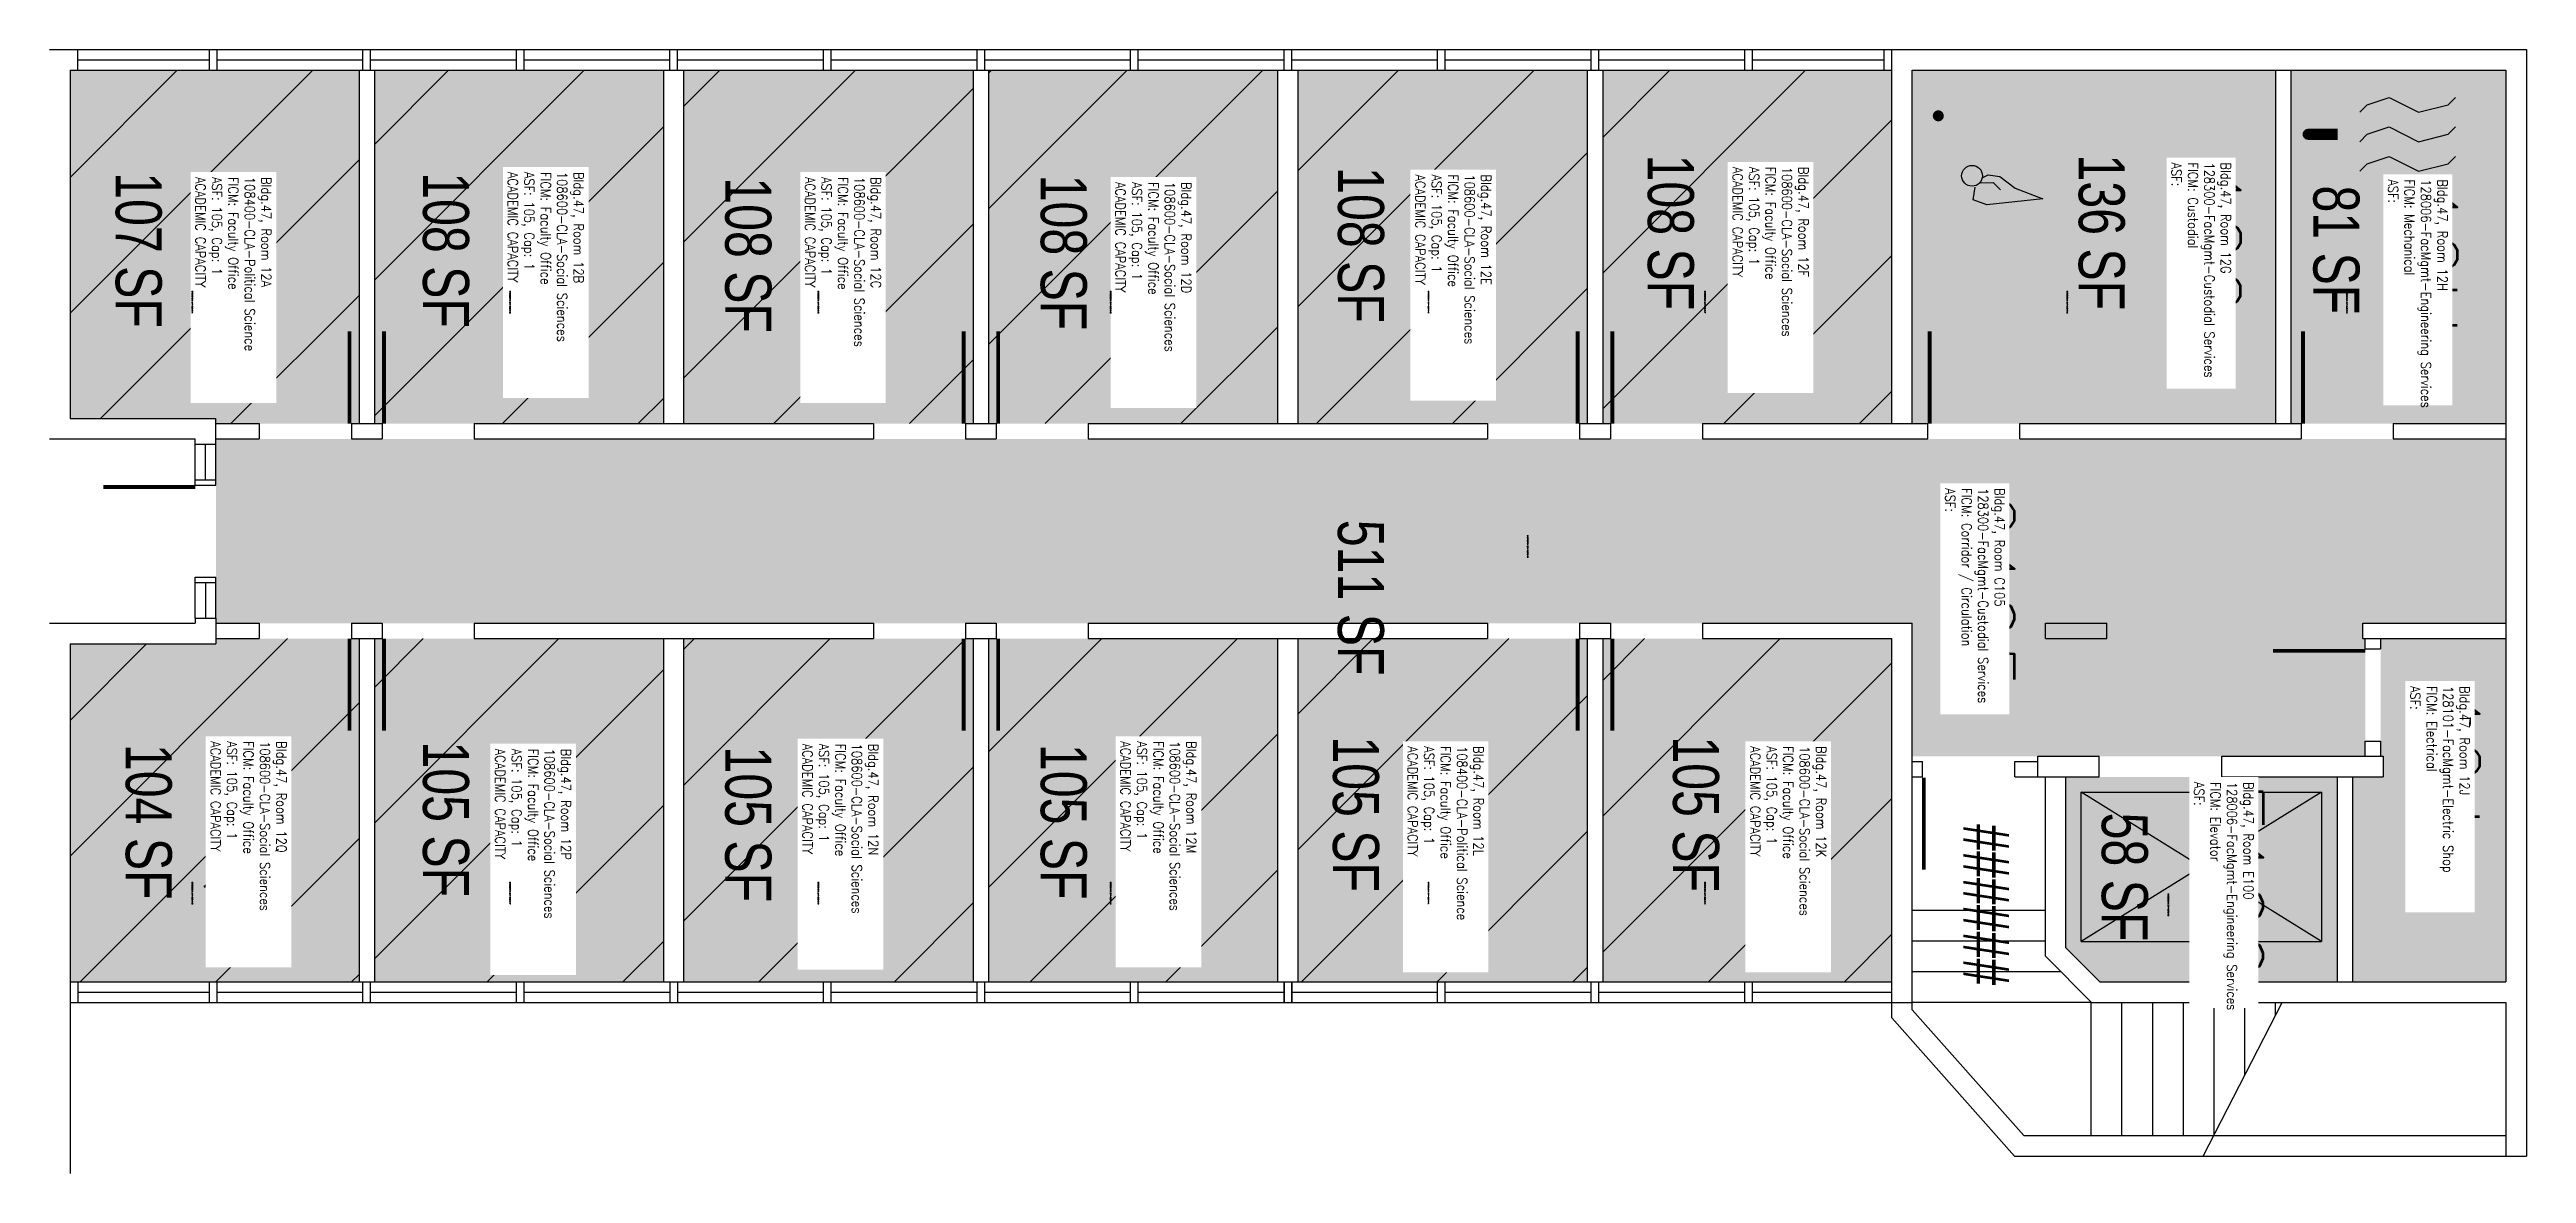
# Model space of a CAD drawing. Header units: inches. Extents: x -4 to 1564, y 0 to 1512.
# Drawn here: x 596 to 1564, y 109 to 548 of the extents above; entities that cross this region are included whole.
import ezdxf
from ezdxf.enums import TextEntityAlignment as Align

# ---------------------------------------------------------------- set-up
doc = ezdxf.new("R2010")
doc.units = ezdxf.units.IN
doc.header["$LTSCALE"] = 0.25
doc.header["$MEASUREMENT"] = 0
doc.layers.get('0').update_dxf_attribs({"linetype": 'CONTINUOUS'})
for name, color, linetype in [('A-DOOR', 2, 'CONTINUOUS'), ('A-FLOR', 3, 'CONTINUOUS'), ('A-GLAZ', 1, 'CONTINUOUS'), ('A-GLAZ-SILL', 2, 'CONTINUOUS'), ('A-IDEN-CNUM', 7, 'CONTINUOUS'), ('A-IDEN-ICON', 4, 'CONTINUOUS'), ('A-IDEN-RNUM', 7, 'CONTINUOUS'), ('A-IDEN-SNUM', 4, 'CONTINUOUS'), ('A-IDEN-VNUM', 4, 'CONTINUOUS'), ('A-WALL', 5, 'CONTINUOUS'), ('AREA-TEXT', 3, 'CONTINUOUS'), ('Rooms-Capacity', 4, 'CONTINUOUS'), ('Rooms-Category-Color', 7, 'CONTINUOUS'), ('Rooms-College-Color', 7, 'CONTINUOUS'), ('Rooms-Department-Color', 7, 'CONTINUOUS'), ('Rooms-Division-Color', 7, 'CONTINUOUS'), ('Rooms-Information', 7, 'CONTINUOUS')]:
    doc.layers.add(name, color=color, linetype=linetype)
doc.styles.add('AREA', font='arial.ttf', dxfattribs={"width": 0.75, "height": 18})
doc.styles.add('ROOMSNUMBER', font='txt.shx', dxfattribs={"height": 0.03})
doc.styles.add('ROOMVNUMBER', font='simplex.shx', dxfattribs={"width": 0.85})

msp = doc.modelspace()

# ---------------------------------------------------------------- texts
at = {"layer": 'A-IDEN-CNUM', "style": 'ROOMSNUMBER'}
for s, p in [('CAD #047-0_0012-0A', (651.65, 450.59)), ('CAD #047-0_0012-0B', (775.84, 450.59)), ('CAD #047-0_0012-0C', (896.3, 450.59)), ('CAD #047-0_0012-0D', (1010.55, 450.59)), ('CAD #047-0_0012-0E', (1134.74, 450.59)), ('CAD #047-0_0012-0F', (1242.78, 450.59)), ('CAD #047-0_0012-0G', (1384.35, 450.59)), ('CAD #047-0_0012-0H', (1493.64, 450.59)), ('CAD #047-0_C105-00', (1173.53, 355.15)), ('CAD #047-0_0012-0J', (1541.83, 283.91)), ('CAD #047-0_0012-0Q', (651.65, 219.74)), ('CAD #047-0_0012-0P', (775.84, 219.74)), ('CAD #047-0_0012-0N', (896.3, 219.74)), ('CAD #047-0_0012-0M', (1010.55, 219.74)), ('CAD #047-0_0012-0L', (1134.74, 219.74)), ('CAD #047-0_0012-0K', (1242.78, 219.74)), ('CAD #047-0_E100-00', (1423.89, 215.16, 0))]:
    msp.add_text(s, height=0.36, rotation=270, dxfattribs=at).set_placement(p)
at = {"layer": 'A-IDEN-RNUM', "style": 'ROOMSNUMBER'}
for s, p in [('0012-A0', (651.65, 453.59)), ('0012-B0', (775.84, 453.59)), ('0012-C0', (896.3, 453.59)), ('0012-D0', (1010.55, 453.59)), ('0012-E0', (1134.74, 453.59)), ('0012-F0', (1242.78, 453.59)), ('0012-G0', (1384.35, 453.59)), ('0012-H0', (1493.64, 453.59)), ('C105-00', (1173.53, 358.15)), ('0012-J0', (1541.83, 286.91)), ('0012-Q0', (651.65, 222.74)), ('0012-P0', (775.84, 222.74)), ('0012-N0', (896.3, 222.74)), ('0012-M0', (1010.55, 222.74)), ('0012-L0', (1134.74, 222.74)), ('0012-K0', (1242.78, 222.74)), ('E100-00', (1423.89, 218.16, 0))]:
    msp.add_text(s, height=0.36, rotation=270, dxfattribs=at).set_placement(p)
at = {"layer": 'A-IDEN-SNUM', "style": 'ROOMSNUMBER'}
for s, p in [('04700012A0', (651.65, 453.59)), ('04700012B0', (775.84, 453.59)), ('04700012C0', (896.3, 453.59)), ('04700012D0', (1010.55, 453.59)), ('04700012E0', (1134.74, 453.59)), ('04700012F0', (1242.78, 453.59)), ('04700012G0', (1384.35, 453.59)), ('04700012H0', (1493.64, 453.59)), ('0470C10500', (1173.53, 358.15)), ('04700012J0', (1541.83, 286.91)), ('04700012Q0', (651.65, 222.74)), ('04700012P0', (775.84, 222.74)), ('04700012N0', (896.3, 222.74)), ('04700012M0', (1010.55, 222.74)), ('04700012L0', (1134.74, 222.74)), ('04700012K0', (1242.78, 222.74)), ('0470E10000', (1423.89, 218.16, 0))]:
    msp.add_text(s, height=0.36, rotation=270, dxfattribs=at).set_placement(p)
at = {"layer": 'A-IDEN-VNUM', "style": 'ROOMVNUMBER', "width": 0.85}
for s, p in [('12B', (775.16, 500.08)), ('12F', (1253.81, 502.06)), ('12G', (1425.31, 503.79)), ('12A', (653.1, 498.11)), ('12C', (891.32, 498.11)), ('12D', (1012.64, 496.16)), ('12E', (1129.78, 499.11)), ('12H', (1509.97, 497.2)), ('C105', (1336.89, 376.58)), ('12J', (1518.62, 299.27)), ('12Q', (659.01, 277.73)), ('12M', (1014.61, 277.75)), ('12P', (770.24, 274.78)), ('12N', (890.33, 276.75)), ('12L', (1126.83, 275.79)), ('12K', (1260.7, 275.79)), ('E100', (1434.14, 261.82))]:
    msp.add_text(s, height=27, rotation=270, dxfattribs=at).set_placement(p)
at = {"layer": 'AREA-TEXT', "style": 'AREA', "width": 0.75}
for s, p in [('108 SF', (1229.62, 476.49)), ('136 SF', (1398.02, 476.51)), ('107 SF', (630.88, 469.58)), ('108 SF', (750.97, 469.58)), ('108 SF', (869.1, 467.61)), ('108 SF', (992.39, 468.62)), ('108 SF', (1108.55, 471.57)), ('81 SF', (1489.72, 469.65)), ('511 SF', (1108.5, 333.8)), ('104 SF', (634.82, 246.25)), ('105 SF', (750.97, 247.23)), ('105 SF', (869.1, 245.27)), ('105 SF', (992.39, 246.27)), ('105 SF', (1106.58, 249.22)), ('105 SF', (1239.47, 249.22)), ('52 SF', (1531.29, 240.36)), ('######', (1352.89, 213.86)), ('58 SF', (1407.03, 224.68))]:
    msp.add_text(s, height=18, rotation=270, dxfattribs=at).set_placement(p, align=Align.MIDDLE_CENTER)

# ---------------------------------------------------------------- blocks, each defined once
blk = doc.blocks.new('Cpelect')
at = {"color": 0, "linetype": 'ByBlock'}
blk.add_lwpolyline([(0.0623, 0.0629, 0, 0.03, 0), (0.0105, -0.0168, 0.03, 0.03, 0), (-0.0105, 0.0068, 0.03, 0, 0), (-0.0623, -0.0729, 0.03, 0, 0)], format="xyseb", dxfattribs=at)
blk = doc.blocks.new('Cpcust')
at = {"color": 0, "linetype": 'ByBlock'}
for p, q in [((0.0297, -0.0341), (0.0376, -0.0302)), ((0.0376, -0.0302), (0.0533, -0.0324)), ((0.0533, -0.0324), (0.0745, -0.0479)), ((0.0171, -0.0639), (0.02, -0.0466)), ((0.0358, -0.0705), (0.0171, -0.0639)), ((0.0262, -0.0408), (0.0446, -0.0406)), ((0.1117, -0.0625), (0.0358, -0.0705)), ((0.0446, -0.0406), (0.0543, -0.0505)), ((0.0745, -0.0479), (0.1117, -0.0625))]:
    blk.add_line(p, q, dxfattribs=at)
at = {"color": 0, "linetype": 'ByBlock', "const_width": 0.0075}
blk.add_lwpolyline([(-0.0332, 0.0481, 1), (-0.0268, 0.0519, 1)], format="xyb", close=True, dxfattribs=at)
at = {"color": 0, "linetype": 'ByBlock', "const_width": 0.015}
blk.add_lwpolyline([(-0.03, 0.05), (0.01, -0.0193)], dxfattribs=at)
at = {"color": 0, "linetype": 'ByBlock'}
blk.add_circle((0.0158, -0.0313), 0.0141, dxfattribs=at)
blk = doc.blocks.new('Cpmech')
at = {"color": 0, "linetype": 'ByBlock'}
for p, q in [((0.005, 0.025), (0.015, 0.035)), ((0.015, 0.035), (0.045, 0.045)), ((0.045, 0.045), (0.085, 0.025)), ((0.085, 0.025), (0.125, 0.035)), ((0.125, 0.035), (0.135, 0.045)), ((0.015, -0.005), (0.045, 0.005)), ((0.045, 0.005), (0.085, -0.015)), ((0.125, -0.005), (0.135, 0.005)), ((0.005, -0.015), (0.015, -0.005)), ((0.085, -0.015), (0.125, -0.005)), ((0.005, -0.055), (0.015, -0.045)), ((0.015, -0.045), (0.045, -0.035)), ((0.045, -0.035), (0.085, -0.055)), ((0.085, -0.055), (0.125, -0.045)), ((0.125, -0.045), (0.135, -0.035))]:
    blk.add_line(p, q, dxfattribs=at)
for points in [[(-0.025, -0.005, 0, 0.02, 0), (-0.025, 0.035, 0.02, 0.02, 0), (-0.025, 0.055, 0.02, 0, 0), (-0.025, 0.065, 0, 0, 0)], [(-0.025, -0.005, 0, 0.02, 0), (-0.025, -0.045, 0.02, 0.02, 0), (-0.025, -0.065, 0.02, 0, 0), (-0.025, -0.075, 0, 0, 0)]]:
    blk.add_lwpolyline(points, format="xyseb", dxfattribs=at)
at = {"color": 0, "linetype": 'ByBlock', "const_width": 0.015}
blk.add_lwpolyline([(-0.025, -0.005), (-0.065, -0.005)], dxfattribs=at)
at = {"color": 0, "linetype": 'ByBlock', "const_width": 0.0075}
blk.add_lwpolyline([(-0.0682, -0.0069, 1), (-0.0618, -0.0031, 1)], format="xyb", close=True, dxfattribs=at)

# ---------------------------------------------------------------- hatches: boundary and pattern name
at = {"layer": 'Rooms-Capacity'}
h = msp.add_hatch(dxfattribs=at)
h.set_pattern_fill('ANSI31', color=256, scale=300, style=0)
h.paths.add_polyline_path([(716.99, 539.82), (661.49, 539.82), (658.49, 539.82), (607.03, 539.82), (604.04, 539.82), (604.04, 403.82), (661.04, 403.82), (661.04, 401.78), (713.99, 401.78), (716.99, 401.78)])
h = msp.add_hatch(dxfattribs=at)
h.set_pattern_fill('ANSI31', color=256, scale=300, style=0)
h.paths.add_polyline_path([(836.04, 539.82), (836.03, 539.82), (781.49, 539.82), (778.49, 539.82), (722.99, 539.82), (722.99, 401.78), (725.99, 401.78), (836.04, 401.78)])
h = msp.add_hatch(dxfattribs=at)
h.set_pattern_fill('ANSI31', color=256, scale=300, style=0)
h.paths.add_polyline_path([(956.99, 539.82), (901.49, 539.82), (898.49, 539.82), (843.96, 539.82), (843.96, 401.78), (953.99, 401.78), (956.99, 401.78)])
h = msp.add_hatch(dxfattribs=at)
h.set_pattern_fill('ANSI31', color=256, scale=300, style=0)
h.paths.add_polyline_path([(1076.04, 539.82), (1021.49, 539.82), (1018.49, 539.82), (962.99, 539.82), (962.99, 401.78), (965.99, 401.78), (1076.04, 401.78)])
h = msp.add_hatch(dxfattribs=at)
h.set_pattern_fill('ANSI31', color=256, scale=300, style=0)
h.paths.add_polyline_path([(1083.96, 401.78), (1193.99, 401.78), (1196.99, 401.78), (1196.99, 539.82), (1141.49, 539.82), (1138.49, 539.82), (1083.96, 539.82)])
h = msp.add_hatch(dxfattribs=at)
h.set_pattern_fill('ANSI31', color=256, scale=300, style=0)
h.paths.add_polyline_path([(1202.99, 401.78), (1205.99, 401.78), (1316, 401.78), (1316, 539.82), (1313, 539.82), (1261.49, 539.82), (1258.49, 539.82), (1202.99, 539.82)])
h = msp.add_hatch(dxfattribs=at)
h.set_pattern_fill('ANSI31', color=256, scale=300, style=0)
h.paths.add_polyline_path([(716.99, 317.78), (713.99, 317.78), (661.04, 317.78), (661.04, 315.74), (604.04, 315.74), (604.04, 183.74), (607.04, 183.74), (658.5, 183.74), (661.5, 183.74), (716.99, 183.74)])
h = msp.add_hatch(dxfattribs=at)
h.set_pattern_fill('ANSI31', color=256, scale=300, style=0)
h.paths.add_polyline_path([(836.04, 317.78), (725.99, 317.78), (722.99, 317.78), (722.99, 183.74), (778.5, 183.74), (781.5, 183.74), (836.04, 183.74)])
h = msp.add_hatch(dxfattribs=at)
h.set_pattern_fill('ANSI31', color=256, scale=300, style=0)
h.paths.add_polyline_path([(956.99, 317.78), (953.99, 317.78), (843.96, 317.78), (843.96, 183.74), (898.5, 183.74), (901.5, 183.74), (956.99, 183.74)])
h = msp.add_hatch(dxfattribs=at)
h.set_pattern_fill('ANSI31', color=256, scale=300, style=0)
h.paths.add_polyline_path([(1076.04, 317.78), (965.99, 317.78), (962.99, 317.78), (962.99, 183.74), (1018.5, 183.74), (1021.5, 183.74), (1076.04, 183.74)])
h = msp.add_hatch(dxfattribs=at)
h.set_pattern_fill('ANSI31', color=256, scale=300, style=0)
h.paths.add_polyline_path([(1196.99, 317.78), (1193.99, 317.78), (1083.96, 317.78), (1083.96, 183.74), (1138.5, 183.74), (1141.5, 183.74), (1196.99, 183.74)])
h = msp.add_hatch(dxfattribs=at)
h.set_pattern_fill('ANSI31', color=256, scale=300, style=0)
h.paths.add_polyline_path([(1202.99, 183.74), (1258.5, 183.74), (1261.5, 183.74), (1316, 183.74), (1316, 317.78), (1205.99, 317.78), (1202.99, 317.78)])
at = {"layer": 'Rooms-Category-Color', "true_color": 0xfa9ba3}
for points in [[(716.99, 539.82), (661.49, 539.82), (658.49, 539.82), (607.03, 539.82), (604.04, 539.82), (604.04, 403.82), (661.04, 403.82), (661.04, 401.78), (713.99, 401.78), (716.99, 401.78)], [(836.04, 539.82), (836.03, 539.82), (781.49, 539.82), (778.49, 539.82), (722.99, 539.82), (722.99, 401.78), (725.99, 401.78), (836.04, 401.78)], [(956.99, 539.82), (901.49, 539.82), (898.49, 539.82), (843.96, 539.82), (843.96, 401.78), (953.99, 401.78), (956.99, 401.78)], [(1076.04, 539.82), (1021.49, 539.82), (1018.49, 539.82), (962.99, 539.82), (962.99, 401.78), (965.99, 401.78), (1076.04, 401.78)], [(1083.96, 401.78), (1193.99, 401.78), (1196.99, 401.78), (1196.99, 539.82), (1141.49, 539.82), (1138.49, 539.82), (1083.96, 539.82)], [(1202.99, 401.78), (1205.99, 401.78), (1316, 401.78), (1316, 539.82), (1313, 539.82), (1261.49, 539.82), (1258.49, 539.82), (1202.99, 539.82)], [(716.99, 317.78), (713.99, 317.78), (661.04, 317.78), (661.04, 315.74), (604.04, 315.74), (604.04, 183.74), (607.04, 183.74), (658.5, 183.74), (661.5, 183.74), (716.99, 183.74)], [(836.04, 317.78), (725.99, 317.78), (722.99, 317.78), (722.99, 183.74), (778.5, 183.74), (781.5, 183.74), (836.04, 183.74)], [(956.99, 317.78), (953.99, 317.78), (843.96, 317.78), (843.96, 183.74), (898.5, 183.74), (901.5, 183.74), (956.99, 183.74)], [(1076.04, 317.78), (965.99, 317.78), (962.99, 317.78), (962.99, 183.74), (1018.5, 183.74), (1021.5, 183.74), (1076.04, 183.74)], [(1196.99, 317.78), (1193.99, 317.78), (1083.96, 317.78), (1083.96, 183.74), (1138.5, 183.74), (1141.5, 183.74), (1196.99, 183.74)], [(1202.99, 183.74), (1258.5, 183.74), (1261.5, 183.74), (1316, 183.74), (1316, 317.78), (1205.99, 317.78), (1202.99, 317.78)]]:
    msp.add_hatch(color=241, dxfattribs=at).paths.add_polyline_path(points)
at = {"layer": 'Rooms-Category-Color', "true_color": 0xadadad}
for points in [[(1465.96, 539.82), (1324, 539.82), (1324, 401.78), (1330, 401.78), (1465.96, 401.78)], [(1555.96, 539.82), (1471.96, 539.82), (1471.96, 401.78), (1475.95, 401.78), (1555.96, 401.78)], [(1330, 395.78), (1205.99, 395.78), (1193.99, 395.78), (965.99, 395.78), (953.99, 395.78), (725.99, 395.78), (713.99, 395.78), (661.04, 395.78), (661.04, 393.78), (661.04, 379.78), (661.04, 377.78), (661.04, 339.78), (661.04, 325.78), (661.04, 323.78), (713.99, 323.78), (725.99, 323.78), (953.99, 323.78), (965.99, 323.78), (1193.99, 323.78), (1205.99, 323.78), (1324, 323.78), (1324, 271.82), (1396.99, 271.82), (1500.99, 271.82), (1500.99, 313.78), (1500.99, 317.78), (1499.99, 317.78), (1499.99, 323.78), (1555.96, 323.78), (1555.96, 395.78), (1475.95, 395.78)], [(1555.96, 317.78), (1506.96, 317.78), (1506.96, 313.78), (1506.96, 271.82), (1507.96, 271.82), (1507.96, 263.78), (1495.96, 263.78), (1495.96, 183.74), (1555.96, 183.74)], [(1396.99, 263.78), (1384.03, 263.78), (1384.03, 197.03), (1397.32, 183.74), (1489.96, 183.74), (1489.96, 263.78)]]:
    msp.add_hatch(color=253, dxfattribs=at).paths.add_polyline_path(points)
at = {"layer": 'Rooms-College-Color', "true_color": 0xb2d6e9}
for points in [[(716.99, 539.82), (661.49, 539.82), (658.49, 539.82), (607.03, 539.82), (604.04, 539.82), (604.04, 403.82), (661.04, 403.82), (661.04, 401.78), (713.99, 401.78), (716.99, 401.78)], [(836.04, 539.82), (836.03, 539.82), (781.49, 539.82), (778.49, 539.82), (722.99, 539.82), (722.99, 401.78), (725.99, 401.78), (836.04, 401.78)], [(956.99, 539.82), (901.49, 539.82), (898.49, 539.82), (843.96, 539.82), (843.96, 401.78), (953.99, 401.78), (956.99, 401.78)], [(1076.04, 539.82), (1021.49, 539.82), (1018.49, 539.82), (962.99, 539.82), (962.99, 401.78), (965.99, 401.78), (1076.04, 401.78)], [(1083.96, 401.78), (1193.99, 401.78), (1196.99, 401.78), (1196.99, 539.82), (1141.49, 539.82), (1138.49, 539.82), (1083.96, 539.82)], [(1202.99, 401.78), (1205.99, 401.78), (1316, 401.78), (1316, 539.82), (1313, 539.82), (1261.49, 539.82), (1258.49, 539.82), (1202.99, 539.82)], [(716.99, 317.78), (713.99, 317.78), (661.04, 317.78), (661.04, 315.74), (604.04, 315.74), (604.04, 183.74), (607.04, 183.74), (658.5, 183.74), (661.5, 183.74), (716.99, 183.74)], [(836.04, 317.78), (725.99, 317.78), (722.99, 317.78), (722.99, 183.74), (778.5, 183.74), (781.5, 183.74), (836.04, 183.74)], [(956.99, 317.78), (953.99, 317.78), (843.96, 317.78), (843.96, 183.74), (898.5, 183.74), (901.5, 183.74), (956.99, 183.74)], [(1076.04, 317.78), (965.99, 317.78), (962.99, 317.78), (962.99, 183.74), (1018.5, 183.74), (1021.5, 183.74), (1076.04, 183.74)], [(1196.99, 317.78), (1193.99, 317.78), (1083.96, 317.78), (1083.96, 183.74), (1138.5, 183.74), (1141.5, 183.74), (1196.99, 183.74)], [(1202.99, 183.74), (1258.5, 183.74), (1261.5, 183.74), (1316, 183.74), (1316, 317.78), (1205.99, 317.78), (1202.99, 317.78)]]:
    msp.add_hatch(color=254, dxfattribs=at).paths.add_polyline_path(points)
at = {"layer": 'Rooms-College-Color', "true_color": 0xadadad}
for points in [[(1465.96, 539.82), (1324, 539.82), (1324, 401.78), (1330, 401.78), (1465.96, 401.78)], [(1555.96, 539.82), (1471.96, 539.82), (1471.96, 401.78), (1475.95, 401.78), (1555.96, 401.78)], [(1330, 395.78), (1205.99, 395.78), (1193.99, 395.78), (965.99, 395.78), (953.99, 395.78), (725.99, 395.78), (713.99, 395.78), (661.04, 395.78), (661.04, 393.78), (661.04, 379.78), (661.04, 377.78), (661.04, 339.78), (661.04, 325.78), (661.04, 323.78), (713.99, 323.78), (725.99, 323.78), (953.99, 323.78), (965.99, 323.78), (1193.99, 323.78), (1205.99, 323.78), (1324, 323.78), (1324, 271.82), (1396.99, 271.82), (1500.99, 271.82), (1500.99, 313.78), (1500.99, 317.78), (1499.99, 317.78), (1499.99, 323.78), (1555.96, 323.78), (1555.96, 395.78), (1475.95, 395.78)], [(1555.96, 317.78), (1506.96, 317.78), (1506.96, 313.78), (1506.96, 271.82), (1507.96, 271.82), (1507.96, 263.78), (1495.96, 263.78), (1495.96, 183.74), (1555.96, 183.74)], [(1396.99, 263.78), (1384.03, 263.78), (1384.03, 197.03), (1397.32, 183.74), (1489.96, 183.74), (1489.96, 263.78)]]:
    msp.add_hatch(color=253, dxfattribs=at).paths.add_polyline_path(points)
at = {"layer": 'Rooms-Department-Color', "true_color": 0xb2d6e9}
for points in [[(716.99, 539.82), (661.49, 539.82), (658.49, 539.82), (607.03, 539.82), (604.04, 539.82), (604.04, 403.82), (661.04, 403.82), (661.04, 401.78), (713.99, 401.78), (716.99, 401.78)], [(836.04, 539.82), (836.03, 539.82), (781.49, 539.82), (778.49, 539.82), (722.99, 539.82), (722.99, 401.78), (725.99, 401.78), (836.04, 401.78)], [(956.99, 539.82), (901.49, 539.82), (898.49, 539.82), (843.96, 539.82), (843.96, 401.78), (953.99, 401.78), (956.99, 401.78)], [(1076.04, 539.82), (1021.49, 539.82), (1018.49, 539.82), (962.99, 539.82), (962.99, 401.78), (965.99, 401.78), (1076.04, 401.78)], [(1083.96, 401.78), (1193.99, 401.78), (1196.99, 401.78), (1196.99, 539.82), (1141.49, 539.82), (1138.49, 539.82), (1083.96, 539.82)], [(1202.99, 401.78), (1205.99, 401.78), (1316, 401.78), (1316, 539.82), (1313, 539.82), (1261.49, 539.82), (1258.49, 539.82), (1202.99, 539.82)], [(716.99, 317.78), (713.99, 317.78), (661.04, 317.78), (661.04, 315.74), (604.04, 315.74), (604.04, 183.74), (607.04, 183.74), (658.5, 183.74), (661.5, 183.74), (716.99, 183.74)], [(836.04, 317.78), (725.99, 317.78), (722.99, 317.78), (722.99, 183.74), (778.5, 183.74), (781.5, 183.74), (836.04, 183.74)], [(956.99, 317.78), (953.99, 317.78), (843.96, 317.78), (843.96, 183.74), (898.5, 183.74), (901.5, 183.74), (956.99, 183.74)], [(1076.04, 317.78), (965.99, 317.78), (962.99, 317.78), (962.99, 183.74), (1018.5, 183.74), (1021.5, 183.74), (1076.04, 183.74)], [(1196.99, 317.78), (1193.99, 317.78), (1083.96, 317.78), (1083.96, 183.74), (1138.5, 183.74), (1141.5, 183.74), (1196.99, 183.74)], [(1202.99, 183.74), (1258.5, 183.74), (1261.5, 183.74), (1316, 183.74), (1316, 317.78), (1205.99, 317.78), (1202.99, 317.78)]]:
    msp.add_hatch(color=254, dxfattribs=at).paths.add_polyline_path(points)
at = {"layer": 'Rooms-Department-Color', "true_color": 0xacacac}
for points in [[(1465.96, 539.82), (1324, 539.82), (1324, 401.78), (1330, 401.78), (1465.96, 401.78)], [(1555.96, 539.82), (1471.96, 539.82), (1471.96, 401.78), (1475.95, 401.78), (1555.96, 401.78)], [(1330, 395.78), (1205.99, 395.78), (1193.99, 395.78), (965.99, 395.78), (953.99, 395.78), (725.99, 395.78), (713.99, 395.78), (661.04, 395.78), (661.04, 393.78), (661.04, 379.78), (661.04, 377.78), (661.04, 339.78), (661.04, 325.78), (661.04, 323.78), (713.99, 323.78), (725.99, 323.78), (953.99, 323.78), (965.99, 323.78), (1193.99, 323.78), (1205.99, 323.78), (1324, 323.78), (1324, 271.82), (1396.99, 271.82), (1500.99, 271.82), (1500.99, 313.78), (1500.99, 317.78), (1499.99, 317.78), (1499.99, 323.78), (1555.96, 323.78), (1555.96, 395.78), (1475.95, 395.78)], [(1555.96, 317.78), (1506.96, 317.78), (1506.96, 313.78), (1506.96, 271.82), (1507.96, 271.82), (1507.96, 263.78), (1495.96, 263.78), (1495.96, 183.74), (1555.96, 183.74)], [(1396.99, 263.78), (1384.03, 263.78), (1384.03, 197.03), (1397.32, 183.74), (1489.96, 183.74), (1489.96, 263.78)]]:
    msp.add_hatch(color=253, dxfattribs=at).paths.add_polyline_path(points)
at = {"layer": 'Rooms-Division-Color', "true_color": 0xb2d6e9}
for points in [[(716.99, 539.82), (661.49, 539.82), (658.49, 539.82), (607.03, 539.82), (604.04, 539.82), (604.04, 403.82), (661.04, 403.82), (661.04, 401.78), (713.99, 401.78), (716.99, 401.78)], [(836.04, 539.82), (836.03, 539.82), (781.49, 539.82), (778.49, 539.82), (722.99, 539.82), (722.99, 401.78), (725.99, 401.78), (836.04, 401.78)], [(956.99, 539.82), (901.49, 539.82), (898.49, 539.82), (843.96, 539.82), (843.96, 401.78), (953.99, 401.78), (956.99, 401.78)], [(1076.04, 539.82), (1021.49, 539.82), (1018.49, 539.82), (962.99, 539.82), (962.99, 401.78), (965.99, 401.78), (1076.04, 401.78)], [(1083.96, 401.78), (1193.99, 401.78), (1196.99, 401.78), (1196.99, 539.82), (1141.49, 539.82), (1138.49, 539.82), (1083.96, 539.82)], [(1202.99, 401.78), (1205.99, 401.78), (1316, 401.78), (1316, 539.82), (1313, 539.82), (1261.49, 539.82), (1258.49, 539.82), (1202.99, 539.82)], [(716.99, 317.78), (713.99, 317.78), (661.04, 317.78), (661.04, 315.74), (604.04, 315.74), (604.04, 183.74), (607.04, 183.74), (658.5, 183.74), (661.5, 183.74), (716.99, 183.74)], [(836.04, 317.78), (725.99, 317.78), (722.99, 317.78), (722.99, 183.74), (778.5, 183.74), (781.5, 183.74), (836.04, 183.74)], [(956.99, 317.78), (953.99, 317.78), (843.96, 317.78), (843.96, 183.74), (898.5, 183.74), (901.5, 183.74), (956.99, 183.74)], [(1076.04, 317.78), (965.99, 317.78), (962.99, 317.78), (962.99, 183.74), (1018.5, 183.74), (1021.5, 183.74), (1076.04, 183.74)], [(1196.99, 317.78), (1193.99, 317.78), (1083.96, 317.78), (1083.96, 183.74), (1138.5, 183.74), (1141.5, 183.74), (1196.99, 183.74)], [(1202.99, 183.74), (1258.5, 183.74), (1261.5, 183.74), (1316, 183.74), (1316, 317.78), (1205.99, 317.78), (1202.99, 317.78)]]:
    msp.add_hatch(color=254, dxfattribs=at).paths.add_polyline_path(points)
at = {"layer": 'Rooms-Division-Color', "true_color": 0xadadad}
for points in [[(1465.96, 539.82), (1324, 539.82), (1324, 401.78), (1330, 401.78), (1465.96, 401.78)], [(1555.96, 539.82), (1471.96, 539.82), (1471.96, 401.78), (1475.95, 401.78), (1555.96, 401.78)], [(1330, 395.78), (1205.99, 395.78), (1193.99, 395.78), (965.99, 395.78), (953.99, 395.78), (725.99, 395.78), (713.99, 395.78), (661.04, 395.78), (661.04, 393.78), (661.04, 379.78), (661.04, 377.78), (661.04, 339.78), (661.04, 325.78), (661.04, 323.78), (713.99, 323.78), (725.99, 323.78), (953.99, 323.78), (965.99, 323.78), (1193.99, 323.78), (1205.99, 323.78), (1324, 323.78), (1324, 271.82), (1396.99, 271.82), (1500.99, 271.82), (1500.99, 313.78), (1500.99, 317.78), (1499.99, 317.78), (1499.99, 323.78), (1555.96, 323.78), (1555.96, 395.78), (1475.95, 395.78)], [(1555.96, 317.78), (1506.96, 317.78), (1506.96, 313.78), (1506.96, 271.82), (1507.96, 271.82), (1507.96, 263.78), (1495.96, 263.78), (1495.96, 183.74), (1555.96, 183.74)], [(1396.99, 263.78), (1384.03, 263.78), (1384.03, 197.03), (1397.32, 183.74), (1489.96, 183.74), (1489.96, 263.78)]]:
    msp.add_hatch(color=253, dxfattribs=at).paths.add_polyline_path(points)

# ---------------------------------------------------------------- linework, layer by layer
at = {"layer": 'A-DOOR'}
for points in [[(713.25, 401.78, 1.5, 1.5, 0), (713.25, 437.78, 0, 0, 0), (714, 437.78, 0, 0, 0.414214), (678, 401.78, 0, 0, 0.414214)], [(726.75, 401.78, 1.5, 1.5, 0), (726.75, 437.78, 0, 0, 0), (726, 437.78, 0, 0, -0.414214), (762, 401.78, 0, 0, -0.414214)], [(953.25, 401.78, 1.5, 1.5, 0), (953.25, 437.78, 0, 0, 0), (954, 437.78, 0, 0, 0.414214), (918, 401.78, 0, 0, 0.414214)], [(966.75, 401.78, 1.5, 1.5, 0), (966.75, 437.78, 0, 0, 0), (966, 437.78, 0, 0, -0.414214), (1002, 401.78, 0, 0, -0.414214)], [(1193.25, 401.78, 1.5, 1.5, 0), (1193.25, 437.78, 0, 0, 0), (1194, 437.78, 0, 0, 0.414214), (1158, 401.78, 0, 0, 0.414214)], [(1206.75, 401.78, 1.5, 1.5, 0), (1206.75, 437.78, 0, 0, 0), (1206, 437.78, 0, 0, -0.414214), (1242, 401.78, 0, 0, -0.414214)], [(1330.75, 401.78, 1.5, 1.5, 0), (1330.75, 437.78, 0, 0, 0), (1330, 437.78, 0, 0, -0.414214), (1366, 401.78, 0, 0, -0.414214)], [(653, 377.03, 1.5, 1.5, 0), (617, 377.03, 0, 0, 0), (617, 377.78, 0, 0, 0.414214), (653, 341.78, 0, 0, 0.414214)], [(713.25, 317.78, 1.5, 1.5, 0), (713.25, 281.78, 0, 0, 0), (714, 281.78, 0, 0, -0.414214), (678, 317.78, 0, 0, -0.414214)], [(726.75, 317.78, 1.5, 1.5, 0), (726.75, 281.78, 0, 0, 0), (726, 281.78, 0, 0, 0.414214), (762, 317.78, 0, 0, 0.414214)], [(953.25, 317.78, 1.5, 1.5, 0), (953.25, 281.78, 0, 0, 0), (954, 281.78, 0, 0, -0.414214), (918, 317.78, 0, 0, -0.414214)], [(966.75, 317.78, 1.5, 1.5, 0), (966.75, 281.78, 0, 0, 0), (966, 281.78, 0, 0, 0.414214), (1002, 317.78, 0, 0, 0.414214)], [(1193.25, 317.78, 1.5, 1.5, 0), (1193.25, 281.78, 0, 0, 0), (1194, 281.78, 0, 0, -0.414214), (1158, 317.78, 0, 0, -0.414214)], [(1206.75, 317.78, 1.5, 1.5, 0), (1206.75, 281.78, 0, 0, 0), (1206, 281.78, 0, 0, 0.414214), (1242, 317.78, 0, 0, 0.414214)], [(1500.99, 313.03, 1.5, 1.5, 0), (1464.99, 313.03, 0, 0, 0), (1464.99, 313.78, 0, 0, 0.414214), (1500.99, 277.78, 0, 0, 0.414214)], [(1328.5, 263.53, 1.5, 1.5, 0), (1328.5, 227.53, 0, 0, 0), (1327.75, 227.53, 0, 0, 0.414214), (1364, 263.78, 0, 0, 0.414214)]]:
    msp.add_lwpolyline(points, format="xyseb", dxfattribs=at)
at = {"layer": 'A-DOOR', "elevation": 0}
msp.add_lwpolyline([(1476.7, 401.78, 1.5, 1.5, 0), (1476.7, 437.78, 0, 0, 0), (1475.95, 437.78, 0, 0, -0.414214), (1511.95, 401.78, 0, 0, -0.414214)], format="xyseb", dxfattribs=at)
at = {"layer": 'A-FLOR'}
for p, q in [((1390.03, 257.78, 0), (1483.96, 257.78, 0)), ((1390.03, 199.52, 0), (1390.03, 257.78)), ((1483.96, 199.52, 0), (1390.03, 257.78)), ((1483.96, 257.78, 0), (1390.03, 199.52, 0)), ((1483.96, 257.78, 0), (1483.96, 199.52, 0)), ((1324, 211.78, 0), (1375.99, 211.78, 0)), ((1324, 199.78, 0), (1375.99, 199.78, 0)), ((1390.03, 199.52, 0), (1483.96, 199.52, 0)), ((1324, 187.78, 0), (1381.91, 187.78, 0)), ((1324, 175.78, 0), (1393.91, 175.78, 0)), ((1393.8, 175.82), (1393.8, 123.67, 0)), ((1405.8, 175.82), (1405.8, 123.67, 0)), ((1417.8, 175.82), (1417.8, 123.67, 0)), ((1429.8, 175.82), (1429.8, 123.67, 0)), ((1437.66, 115.63, 0), (1468.47, 175.63, 0)), ((1441.8, 175.82), (1441.8, 123.67, 0)), ((1453.8, 175.82), (1453.8, 147.06, 0)), ((1465.8, 175.82), (1465.8, 170.42))]:
    msp.add_line(p, q, dxfattribs=at)
at = {"layer": 'A-GLAZ'}
for p, q in [((607.03, 543.84), (658.49, 543.84, 0)), ((661.49, 543.84, 0), (718.49, 543.84, 0)), ((721.49, 543.84, 0), (778.49, 543.84, 0)), ((781.49, 543.84, 0), (838.49, 543.84, 0)), ((841.49, 543.84, 0), (898.49, 543.84, 0)), ((901.49, 543.84, 0), (958.49, 543.84, 0)), ((961.49, 543.84, 0), (1018.49, 543.84, 0)), ((1021.49, 543.84, 0), (1078.49, 543.84, 0)), ((1081.49, 543.84, 0), (1138.49, 543.84, 0)), ((1141.49, 543.84, 0), (1198.49, 543.84, 0)), ((1201.49, 543.84, 0), (1258.49, 543.84, 0)), ((1261.49, 543.84, 0), (1313, 543.84, 0)), ((657.02, 379.78), (657.02, 393.78)), ((657.02, 339.78), (657.02, 325.78)), ((607.04, 179.68), (658.5, 179.68, 0)), ((661.5, 179.68, 0), (718.5, 179.68, 0)), ((721.5, 179.68, 0), (778.5, 179.68, 0)), ((781.5, 179.68, 0), (838.5, 179.68, 0)), ((841.5, 179.68, 0), (898.5, 179.68, 0)), ((901.5, 179.68, 0), (958.5, 179.68, 0)), ((961.5, 179.68, 0), (1018.5, 179.68, 0)), ((1021.5, 179.68, 0), (1078.5, 179.68, 0)), ((1081.5, 179.68, 0), (1138.5, 179.68, 0)), ((1141.5, 179.68, 0), (1198.5, 179.68, 0)), ((1201.5, 179.68, 0), (1258.5, 179.68, 0)), ((1261.5, 179.68, 0), (1316, 179.68, 0))]:
    msp.add_line(p, q, dxfattribs=at)
at = {"layer": 'A-GLAZ-SILL'}
for p, q in [((607.03, 547.86), (658.49, 547.86)), ((661.49, 547.86), (718.49, 547.86)), ((721.49, 547.86), (778.49, 547.86)), ((781.49, 547.86), (838.49, 547.86)), ((841.49, 547.86), (898.49, 547.86)), ((901.49, 547.86), (958.49, 547.86)), ((961.49, 547.86), (1018.49, 547.86)), ((1021.49, 547.86), (1078.49, 547.86)), ((1081.49, 547.86), (1138.49, 547.86)), ((1141.49, 547.86), (1198.49, 547.86)), ((1201.49, 547.86), (1258.49, 547.86)), ((1261.49, 547.86), (1313, 547.86)), ((607.03, 539.82), (658.49, 539.82)), ((661.49, 539.82), (716.99, 539.82)), ((722.99, 539.82), (778.49, 539.82)), ((781.49, 539.82), (836.03, 539.82)), ((843.95, 539.82), (898.49, 539.82)), ((901.49, 539.82), (956.99, 539.82)), ((962.99, 539.82), (1018.49, 539.82)), ((1021.49, 539.82), (1076.03, 539.82)), ((1083.95, 539.82), (1138.49, 539.82)), ((1141.49, 539.82), (1196.99, 539.82)), ((1202.99, 539.82), (1258.49, 539.82)), ((1261.49, 539.82), (1313, 539.82)), ((653, 379.78), (653, 393.78)), ((661.04, 379.78), (661.04, 393.78)), ((653, 325.78), (653, 339.78)), ((661.04, 325.78), (661.04, 339.78)), ((607.04, 183.74), (658.5, 183.74)), ((607.04, 175.66), (658.5, 175.66)), ((661.5, 183.74), (716.99, 183.74)), ((661.5, 175.66), (718.5, 175.66)), ((721.5, 175.66), (778.5, 175.66)), ((722.99, 183.74), (778.5, 183.74)), ((781.5, 183.74), (836.04, 183.74)), ((781.5, 175.66), (838.5, 175.66)), ((841.5, 175.66), (898.5, 175.66)), ((843.96, 183.74), (898.5, 183.74)), ((901.5, 183.74), (956.99, 183.74)), ((901.5, 175.66), (958.5, 175.66)), ((961.5, 175.66), (1018.5, 175.66)), ((962.99, 183.74), (1018.5, 183.74)), ((1021.5, 183.74), (1076.04, 183.74)), ((1021.5, 175.66), (1078.5, 175.66)), ((1081.5, 175.66), (1138.5, 175.66)), ((1083.96, 183.74), (1138.5, 183.74)), ((1141.5, 183.74), (1196.99, 183.74)), ((1141.5, 175.66), (1198.5, 175.66)), ((1201.5, 175.66), (1258.5, 175.66)), ((1202.99, 183.74), (1258.5, 183.74)), ((1261.5, 183.74), (1316, 183.74)), ((1261.5, 175.66), (1316, 175.66))]:
    msp.add_line(p, q, dxfattribs=at)
at = {"layer": 'A-WALL'}
for p, q in [((596.04, 547.86), (607.03, 547.86)), ((607.03, 547.86), (607.03, 539.82)), ((658.49, 539.82), (658.49, 547.89)), ((658.49, 547.86), (661.49, 547.86)), ((661.49, 539.82), (661.49, 547.89)), ((718.49, 539.82), (718.49, 547.89)), ((718.49, 547.86), (721.49, 547.86)), ((721.49, 539.82), (721.49, 547.89)), ((778.49, 539.82), (778.49, 547.89)), ((778.49, 547.86), (781.49, 547.86)), ((781.49, 539.82), (781.49, 547.89)), ((838.49, 539.82), (838.49, 547.89)), ((838.49, 547.86), (841.49, 547.86)), ((841.49, 539.82), (841.49, 547.89)), ((898.49, 539.82), (898.49, 547.89)), ((898.49, 547.86), (901.49, 547.86)), ((901.49, 539.82), (901.49, 547.89)), ((958.49, 539.82), (958.49, 547.89)), ((958.49, 547.86), (961.49, 547.86)), ((961.49, 539.82), (961.49, 547.89)), ((1018.49, 539.82), (1018.49, 547.89)), ((1018.49, 547.86), (1021.49, 547.86)), ((1021.49, 539.82), (1021.49, 547.89)), ((1078.49, 539.82), (1078.49, 547.89)), ((1078.49, 547.86), (1081.49, 547.86)), ((1081.49, 539.82), (1081.49, 547.89)), ((1138.49, 539.82), (1138.49, 547.89)), ((1138.49, 547.86), (1141.49, 547.86)), ((1141.49, 539.82), (1141.49, 547.89)), ((1198.49, 539.82), (1198.49, 547.89)), ((1198.49, 547.86), (1201.49, 547.86)), ((1201.49, 539.82), (1201.49, 547.89)), ((1258.49, 539.82), (1258.49, 547.89)), ((1258.49, 547.86), (1261.49, 547.86)), ((1261.49, 539.82), (1261.49, 547.89)), ((1313, 547.86), (1564, 547.86)), ((1313, 539.82), (1313, 547.86)), ((1316, 401.78), (1316, 547.86)), ((1564, 547.86, 0), (1564, 115.63, 0)), ((604.03, 539.82), (607.03, 539.82)), ((604.04, 539.82), (604.04, 403.82)), ((658.49, 539.82), (661.49, 539.82)), ((716.99, 539.82), (722.99, 539.82)), ((716.99, 539.82, 0), (716.99, 401.78, 0)), ((722.99, 539.82, 0), (722.99, 401.78, 0)), ((778.49, 539.82), (781.49, 539.82)), ((836.03, 539.82), (843.95, 539.82)), ((836.04, 401.78), (836.04, 539.82)), ((838.49, 539.82), (841.49, 539.82)), ((843.96, 401.78), (843.96, 539.82)), ((898.49, 539.82), (901.49, 539.82)), ((956.99, 539.82), (962.99, 539.82)), ((956.99, 539.82, 0), (956.99, 401.78, 0)), ((962.99, 539.82, 0), (962.99, 401.78, 0)), ((1018.49, 539.82), (1021.49, 539.82)), ((1076.03, 539.82), (1083.95, 539.82)), ((1076.04, 401.78), (1076.04, 539.82)), ((1083.96, 401.78), (1083.96, 539.82)), ((1138.49, 539.82), (1141.49, 539.82)), ((1196.99, 539.82), (1202.99, 539.82)), ((1196.99, 539.82, 0), (1196.99, 401.78, 0)), ((1202.99, 539.82, 0), (1202.99, 401.78, 0)), ((1258.49, 539.82), (1261.49, 539.82)), ((1313, 539.82), (1316, 539.82)), ((1324, 401.78), (1324, 539.82)), ((1324, 539.82), (1555.96, 539.82)), ((1465.96, 539.82, 0), (1465.96, 401.78, 0)), ((1471.96, 539.82, 0), (1471.96, 401.78, 0)), ((1555.96, 539.82, 0), (1555.96, 183.74, 0)), ((604.04, 403.82), (661.04, 403.82)), ((661.04, 393.78), (661.04, 403.82)), ((661.04, 401.78), (677.99, 401.78)), ((677.99, 401.78, 0), (677.99, 395.78, 0)), ((713.99, 401.78, 0), (713.99, 395.78, 0)), ((713.99, 401.78), (725.99, 401.78)), ((725.99, 401.78, 0), (725.99, 395.78, 0)), ((761.99, 401.78, 0), (761.99, 395.78, 0)), ((761.99, 401.78), (917.99, 401.78)), ((917.99, 401.78, 0), (917.99, 395.78, 0)), ((953.99, 401.78, 0), (953.99, 395.78, 0)), ((953.99, 401.78), (965.99, 401.78)), ((965.99, 401.78, 0), (965.99, 395.78, 0)), ((1001.99, 401.78, 0), (1001.99, 395.78, 0)), ((1001.99, 401.78), (1157.99, 401.78)), ((1157.99, 401.78, 0), (1157.99, 395.78, 0)), ((1193.99, 401.78, 0), (1193.99, 395.78, 0)), ((1193.99, 401.78), (1205.99, 401.78)), ((1205.99, 401.78, 0), (1205.99, 395.78, 0)), ((1241.99, 401.78, 0), (1241.99, 395.78, 0)), ((1241.99, 401.78), (1330, 401.78)), ((1330, 395.78), (1330, 401.78)), ((1366, 395.78), (1366, 401.78)), ((1366, 401.78), (1475.95, 401.78)), ((1475.95, 401.78, 0), (1475.95, 395.78, 0)), ((1511.95, 401.78, 0), (1511.95, 395.78, 0)), ((1511.95, 401.78), (1555.96, 401.78)), ((596.04, 395.78), (653, 395.78)), ((653, 393.78), (653, 395.78)), ((653, 393.78), (661.04, 393.78)), ((661.04, 395.78), (677.99, 395.78)), ((713.99, 395.78), (725.99, 395.78)), ((761.99, 395.78), (917.99, 395.78)), ((953.99, 395.78), (965.99, 395.78)), ((1001.99, 395.78), (1157.99, 395.78)), ((1193.99, 395.78), (1205.99, 395.78)), ((1241.99, 395.78), (1330, 395.78)), ((1366, 395.78), (1475.95, 395.78)), ((1511.95, 395.78), (1555.96, 395.78)), ((653, 379.78), (661.04, 379.78)), ((653, 377.78), (653, 379.78)), ((653, 377.78), (661.04, 377.78)), ((661.04, 377.78), (661.04, 379.78)), ((653, 341.78), (661.04, 341.78)), ((653, 339.78), (653, 341.78)), ((653, 339.78), (661.04, 339.78)), ((661.04, 339.78), (661.04, 341.78)), ((596.04, 323.78), (653, 323.78)), ((653, 325.78), (661.04, 325.78)), ((653, 325.78), (653, 323.78)), ((661.04, 325.78), (661.04, 315.74)), ((661.04, 323.78), (677.99, 323.78)), ((677.99, 323.78), (677.99, 317.78)), ((713.99, 323.78), (713.99, 317.78)), ((713.99, 323.78), (725.99, 323.78)), ((725.99, 323.78), (725.99, 317.78)), ((761.99, 323.78), (761.99, 317.78)), ((761.99, 323.78), (917.99, 323.78)), ((917.99, 323.78), (917.99, 317.78)), ((953.99, 323.78), (953.99, 317.78)), ((953.99, 323.78), (965.99, 323.78)), ((965.99, 323.78), (965.99, 317.78)), ((1001.99, 323.78), (1001.99, 317.78)), ((1001.99, 323.78), (1157.99, 323.78)), ((1157.99, 323.78), (1157.99, 317.78)), ((1193.99, 323.78), (1193.99, 317.78)), ((1193.99, 323.78), (1205.99, 323.78)), ((1205.99, 323.78), (1205.99, 317.78)), ((1241.99, 323.78), (1241.99, 317.78)), ((1241.99, 323.78), (1324, 323.78)), ((1324, 172.74), (1324, 323.78)), ((1375.99, 317.78), (1375.99, 323.78)), ((1375.99, 323.78), (1399.99, 323.78)), ((1399.99, 317.78), (1399.99, 323.78)), ((1499.99, 317.78), (1499.99, 323.78)), ((1499.99, 323.78), (1555.96, 323.78)), ((604.04, 315.74), (661.04, 315.74)), ((604.04, 315.74), (604.04, 108.89)), ((661.04, 317.78), (677.99, 317.78)), ((713.99, 317.78), (725.99, 317.78)), ((716.99, 317.78), (716.99, 183.74)), ((722.99, 317.78), (722.99, 183.74)), ((761.99, 317.78), (917.99, 317.78)), ((836.04, 183.74), (836.04, 317.78)), ((843.96, 183.74), (843.96, 317.78)), ((953.99, 317.78), (965.99, 317.78)), ((956.99, 317.78), (956.99, 183.74)), ((962.99, 317.78), (962.99, 183.74)), ((1001.99, 317.78), (1157.99, 317.78)), ((1076.04, 183.74), (1076.04, 317.78)), ((1083.96, 183.74), (1083.96, 317.78)), ((1193.99, 317.78), (1205.99, 317.78)), ((1196.99, 317.78), (1196.99, 183.74)), ((1202.99, 317.78), (1202.99, 183.74)), ((1241.99, 317.78), (1316, 317.78)), ((1316, 169.63), (1316, 317.78)), ((1375.99, 317.78), (1399.99, 317.78)), ((1499.99, 317.78), (1555.96, 317.78)), ((1500.99, 313.78), (1500.99, 317.78)), ((1500.99, 313.78), (1506.96, 313.78)), ((1506.96, 317.78, 0), (1506.96, 313.78, 0)), ((1372.99, 271.82, 0), (1396.99, 271.82, 0)), ((1372.99, 263.78, 0), (1372.99, 271.82, 0)), ((1396.99, 263.78, 0), (1396.99, 271.82, 0)), ((1444.99, 263.78, 0), (1444.99, 271.82, 0)), ((1444.99, 271.82, 0), (1507.96, 271.82, 0)), ((1500.99, 271.82), (1500.99, 277.78)), ((1500.99, 277.78), (1506.96, 277.78)), ((1506.96, 277.78, 0), (1506.96, 271.82, 0)), ((1507.96, 271.82), (1507.96, 263.78)), ((1324, 269.78), (1328, 269.78)), ((1324, 263.78), (1328, 263.78)), ((1328, 263.78), (1328, 269.78)), ((1364, 269.78), (1372.99, 269.78)), ((1364, 263.78), (1364, 269.78)), ((1364, 263.78), (1375.99, 263.78)), ((1372.99, 263.78, 0), (1396.99, 263.78, 0)), ((1375.99, 193.7), (1375.99, 263.78)), ((1384.03, 197.03, 0), (1384.03, 263.78)), ((1444.99, 263.78, 0), (1507.96, 263.78, 0)), ((1489.96, 263.78, 0), (1489.96, 183.74, 0)), ((1495.96, 263.78, 0), (1495.96, 183.74, 0)), ((1393.99, 175.7), (1375.99, 193.7, 0)), ((1397.32, 183.74, 0), (1384.03, 197.03, 0)), ((604.04, 183.74), (607.04, 183.74)), ((604.04, 175.66), (607.04, 175.66)), ((607.04, 183.74), (607.04, 175.66)), ((658.5, 183.74), (661.5, 183.74)), ((658.5, 175.66), (658.5, 183.74)), ((658.5, 175.66), (661.5, 175.66)), ((661.5, 175.66), (661.5, 183.74)), ((716.99, 183.74), (722.99, 183.74)), ((718.5, 175.66), (718.5, 183.74)), ((718.5, 175.66), (721.5, 175.66)), ((721.5, 175.66), (721.5, 183.74)), ((778.5, 183.74), (781.5, 183.74)), ((778.5, 175.66), (778.5, 183.74)), ((778.5, 175.66), (781.5, 175.66)), ((781.5, 175.66), (781.5, 183.74)), ((836.04, 183.74), (843.96, 183.74)), ((838.5, 183.74), (838.5, 175.66)), ((838.5, 183.74), (841.5, 183.74)), ((838.5, 175.66), (841.5, 175.66)), ((841.5, 183.74), (841.5, 175.66)), ((898.5, 183.74), (901.5, 183.74)), ((898.5, 175.66), (898.5, 183.74)), ((898.5, 175.66), (901.5, 175.66)), ((901.5, 175.66), (901.5, 183.74)), ((956.99, 183.74), (962.99, 183.74)), ((958.5, 175.66), (958.5, 183.74)), ((958.5, 175.66), (961.5, 175.66)), ((961.5, 175.66), (961.5, 183.74)), ((1018.5, 183.74), (1021.5, 183.74)), ((1018.5, 175.66), (1018.5, 183.74)), ((1018.5, 175.66), (1021.5, 175.66)), ((1021.5, 175.66), (1021.5, 183.74)), ((1076.04, 183.74), (1083.96, 183.74)), ((1078.5, 175.66), (1078.5, 183.74)), ((1078.5, 183.74), (1078.5, 175.66)), ((1078.5, 175.66), (1081.5, 175.66)), ((1081.5, 175.66), (1081.5, 183.74)), ((1081.5, 183.74), (1081.5, 175.66)), ((1138.5, 175.66), (1138.5, 183.74)), ((1138.5, 183.74), (1141.5, 183.74)), ((1138.5, 175.66), (1141.5, 175.66)), ((1141.5, 175.66), (1141.5, 183.74)), ((1196.99, 183.74), (1202.99, 183.74)), ((1198.5, 175.66), (1198.5, 183.74)), ((1198.5, 175.66), (1201.5, 175.66)), ((1201.5, 175.66), (1201.5, 183.74)), ((1258.5, 175.66), (1258.5, 183.74)), ((1258.5, 183.74), (1261.5, 183.74)), ((1258.5, 175.66), (1261.5, 175.66)), ((1261.5, 175.66), (1261.5, 183.74)), ((1316, 175.66), (1324, 175.66)), ((1324, 175.66), (1324, 175.7)), ((1393.99, 175.7, 0), (1555.96, 175.7, 0)), ((1397.32, 183.74, 0), (1555.96, 183.74, 0)), ((1555.96, 175.7, 0), (1555.96, 115.7, 0)), ((1363.99, 115.63, 0), (1316, 169.63, 0)), ((1367.6, 123.67, 0), (1324, 172.74, 0)), ((1367.6, 123.67, 0), (1555.96, 123.67, 0)), ((1363.99, 115.63, 0), (1564, 115.63, 0))]:
    msp.add_line(p, q, dxfattribs=at)

# ---------------------------------------------------------------- block references
at = {"layer": 'A-IDEN-ICON'}
for name, p, xscale, yscale, zscale in [('Cpmech', (1497.39, 516.22), 288, 288, 288), ('Cpcust', (1342.79, 507.6), 288, 288, 288), ('Cpelect', (1531.29, 296.06), 240, 240, 240)]:
    msp.add_blockref(name, p, dxfattribs=dict(at, xscale=xscale, yscale=yscale, zscale=zscale))

msp.set_redraw_order([(e.dxf.handle, doc.entitydb.next_handle()) for e in msp.query("TEXT MTEXT ATTDEF DIMENSION ARC_DIMENSION")])  # texts and dimensions are drawn at this point

# ---------------------------------------------------------------- next in the draw order: texts
at = {"layer": 'Rooms-Information', "width": 86.4, "attachment_point": 7, "rotation": 270, "style": 'ROOMVNUMBER', "bg_fill": 3, "box_fill_scale": 1.5, "bg_fill_color": 256, "bg_fill_true_color": 13158600, "bg_fill_transparency": 0}
for s, insert, char_height in [('Bldg.47, Room 12F^M^J108600-CLA-Social Sciences^M^JFICM: Faculty Office^M^JASF: 105, Cap: 1^M^JACADEMIC CAPACITY', (1253.81, 502.06), 3.85714), ('Bldg.47, Room 12G^M^J128300-FacMgmt-Custodial Services^M^JFICM: Custodial^M^JASF: ', (1425.31, 503.79), 3.8571), ('Bldg.47, Room 12A^M^J108400-CLA-Political Science^M^JFICM: Faculty Office^M^JASF: 105, Cap: 1^M^JACADEMIC CAPACITY', (653.1, 498.11), 3.85714), ('Bldg.47, Room 12B^M^J108600-CLA-Social Sciences^M^JFICM: Faculty Office^M^JASF: 105, Cap: 1^M^JACADEMIC CAPACITY', (775.16, 500.08), 3.85714), ('Bldg.47, Room 12C^M^J108600-CLA-Social Sciences^M^JFICM: Faculty Office^M^JASF: 105, Cap: 1^M^JACADEMIC CAPACITY', (891.32, 498.11), 3.85714), ('Bldg.47, Room 12D^M^J108600-CLA-Social Sciences^M^JFICM: Faculty Office^M^JASF: 105, Cap: 1^M^JACADEMIC CAPACITY', (1012.64, 496.16), 3.85714), ('Bldg.47, Room 12E^M^J108600-CLA-Social Sciences^M^JFICM: Faculty Office^M^JASF: 105, Cap: 1^M^JACADEMIC CAPACITY', (1129.78, 499.11), 3.85714), ('Bldg.47, Room 12H^M^J128006-FacMgmt-Engineering Services^M^JFICM: Mechanical^M^JASF: ', (1509.97, 497.2), 3.8571), ('Bldg.47, Room C105^M^J128300-FacMgmt-Custodial Services^M^JFICM: Corridor / Circulation^M^JASF: ', (1336.89, 376.58), 3.8571), ('Bldg.47, Room 12J^M^J128101-FacMgmt-Electric Shop^M^JFICM: Electrical^M^JASF: ', (1518.62, 299.27), 3.8571), ('Bldg.47, Room 12Q^M^J108600-CLA-Social Sciences^M^JFICM: Faculty Office^M^JASF: 105, Cap: 1^M^JACADEMIC CAPACITY', (659.01, 277.73), 3.85714), ('Bldg.47, Room 12P^M^J108600-CLA-Social Sciences^M^JFICM: Faculty Office^M^JASF: 105, Cap: 1^M^JACADEMIC CAPACITY', (770.24, 274.78), 3.85714), ('Bldg.47, Room 12N^M^J108600-CLA-Social Sciences^M^JFICM: Faculty Office^M^JASF: 105, Cap: 1^M^JACADEMIC CAPACITY', (890.33, 276.75), 3.85714), ('Bldg.47, Room 12M^M^J108600-CLA-Social Sciences^M^JFICM: Faculty Office^M^JASF: 105, Cap: 1^M^JACADEMIC CAPACITY', (1014.61, 277.75), 3.85714), ('Bldg.47, Room 12L^M^J108400-CLA-Political Science^M^JFICM: Faculty Office^M^JASF: 105, Cap: 1^M^JACADEMIC CAPACITY', (1126.83, 275.79), 3.85714), ('Bldg.47, Room 12K^M^J108600-CLA-Social Sciences^M^JFICM: Faculty Office^M^JASF: 105, Cap: 1^M^JACADEMIC CAPACITY', (1260.7, 275.79), 3.85714), ('Bldg.47, Room E100^M^J128006-FacMgmt-Engineering Services^M^JFICM: Elevator^M^JASF: ', (1434.14, 261.82), 3.8571)]:
    msp.add_mtext(s, dxfattribs=dict(at, insert=insert, char_height=char_height))

doc.saveas('drawing.dxf')
